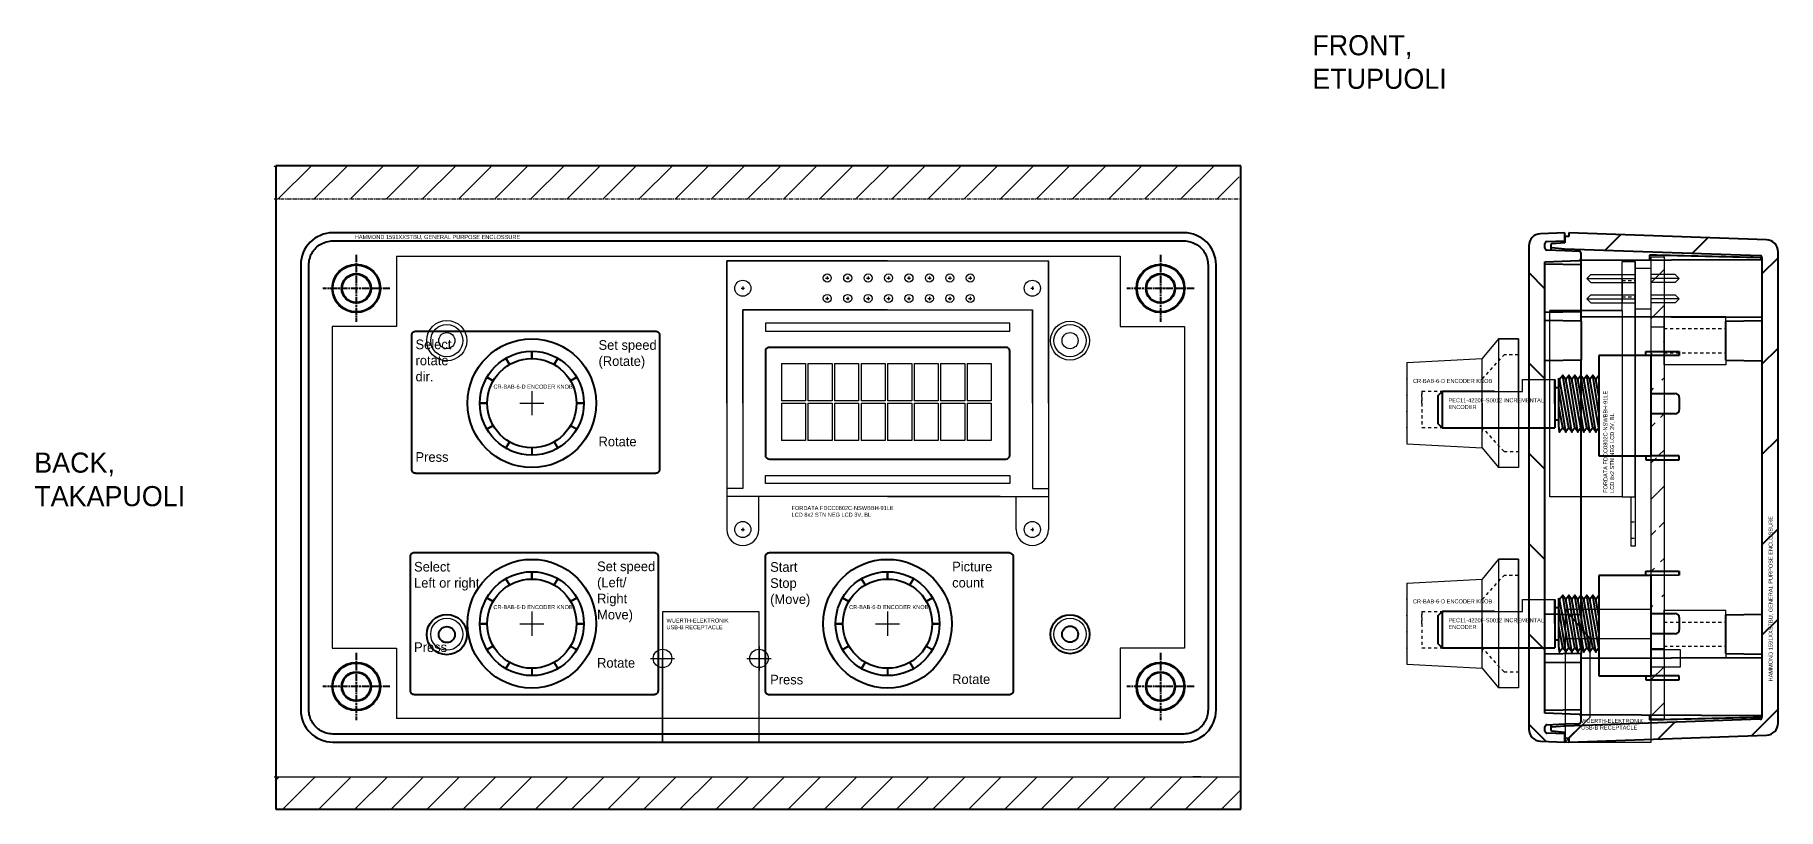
# Model space of a CAD drawing. Header units: millimetres. Extents: x -784753 to 2633, y -710 to 77802.
# Drawn here: x 892.7 to 1109.4, y -383.2 to -286.9 of the extents above; entities that cross this region are included whole.
import ezdxf

# ---------------------------------------------------------------- set-up
doc = ezdxf.new("R2010")
doc.units = ezdxf.units.MM
doc.linetypes.add('CHAIN', pattern=[0.7087, 0.4724, -0.0591, 0.1181, -0.0591])
doc.linetypes.add('phl_center', pattern=[0.75, 0.4, -0.35])
for name, color, linetype in [('ATTRIBUUTIT', 61, 'Continuous'), ('Comments', 50, 'Continuous'), ('ENCODERIT', 40, 'Continuous'), ('OHJETARRAT', 6, 'Continuous'), ('PCB-PARTS', 1, 'Continuous'), ('RUNKO', 140, 'Continuous')]:
    doc.layers.add(name, color=color, linetype=linetype)
for name, color, linetype, true_color in [('ENCORE-NUPIT', 7, 'Continuous', 0xff29e8), ('LCD-NÄYTTÖ', 7, 'Continuous', 0x9893ff), ('OHJAINKOTELO', 7, 'Continuous', 0xdabefd), ('PCB', 7, 'Continuous', 0x00e600)]:
    doc.layers.add(name, color=color, linetype=linetype, true_color=true_color)
doc.styles.add('Note Text (ANSI)', font='ARIAL.TTF')

msp = doc.modelspace()

# ---------------------------------------------------------------- texts
at = {"layer": 'Comments', "lineweight": 0, "char_height": 2.5, "attachment_point": 1}
for s, insert, width in [('FRONT, ETUPUOLI', (1051.523, -286.922), 22.02019), ('BACK, TAKAPUOLI', (892.599, -338.822), 23.3373)]:
    msp.add_mtext(s, dxfattribs=dict(at, insert=insert, width=width))

# ---------------------------------------------------------------- blocks, each defined once
blk = doc.blocks.new('DIGITAL-ENCODER-KNOB-TOPS')
for p, q in [((-2.78, 4.81), (-3.23, 5.59)), ((-3.23, 5.59), (-2.78, 4.81)), ((0, 5.55), (0, 6.46)), ((0, 6.46), (0, 5.55)), ((2.77, 4.81), (3.23, 5.59)), ((3.23, 5.59), (2.77, 4.81)), ((-4.81, 2.77), (-5.59, 3.23)), ((-5.59, 3.23), (-4.81, 2.77)), ((4.81, 2.77), (5.59, 3.23)), ((5.59, 3.23), (4.81, 2.77)), ((-5.55, 0), (-6.46, 0)), ((-6.46, 0), (-5.55, 0)), ((5.55, 0), (6.46, 0)), ((6.46, 0), (5.55, 0)), ((-5.59, -3.23), (-4.81, -2.78)), ((-4.81, -2.78), (-5.59, -3.23)), ((4.81, -2.78), (5.59, -3.23)), ((-2.78, -4.81), (-3.23, -5.59)), ((-3.23, -5.59), (-2.78, -4.81)), ((0, -5.55), (0, -6.46)), ((2.77, -4.81), (3.23, -5.59))]:
    blk.add_line(p, q)
for radius in [8, 6.46, 5.55]:
    blk.add_circle((0, 0), radius)
at = {"layer": 'ATTRIBUUTIT', "color": 0, "lineweight": 0}
for p, q in [((-1.5, 0), (1.5, 0)), ((0, 1.5), (0, -1.5))]:
    blk.add_line(p, q, dxfattribs=at)
at = {"layer": 'ATTRIBUUTIT', "lineweight": 0, "insert": (-4.78, 2.31), "char_height": 2.5, "width": 13.9875, "attachment_point": 1, "style": 'Note Text (ANSI)'}
blk.add_mtext('{\\fArial|b0|i0|c0|p0;\\H0.2x;CR-BAB-6-D ENCODER KNOB}', dxfattribs=at)
blk = doc.blocks.new('LCD-DISPLAY-TSIDE')
at = {"lineweight": 0}
for p, q in [((-5.3, -6.45), (-5.3, 11.25)), ((-5.3, 11.25), (-5.3, -22.15)), ((14.7, 11.25), (-5.3, 11.25)), ((-5.3, 11.25), (34.7, 11.25)), ((-5.3, 11.25), (7.2, 11.25)), ((34.7, -6.45), (34.7, 11.25)), ((34.7, 11.25), (34.7, -22.15)), ((-3.3, -6.45), (-3.3, 5.15)), ((-3.3, 5.15), (-3.3, -17.05)), ((14.7, 5.15), (-3.3, 5.15)), ((-3.3, 5.15), (32.7, 5.15)), ((32.7, -6.45), (32.7, 5.15)), ((32.7, 5.15), (32.7, -17.05)), ((29.9, 3.49), (-0.5, 3.49)), ((-0.5, 3.49), (-0.5, 2.49)), ((-0.5, 2.49), (29.9, 2.49)), ((29.9, 2.49), (29.9, 3.49)), ((1.5, -1.5), (4.5, -1.5)), ((1.5, -1.5), (1.5, -6.15)), ((4.5, -1.5), (4.5, -6.15)), ((4.8, -1.5), (7.8, -1.5)), ((4.8, -1.5), (4.8, -6.15)), ((7.8, -1.5), (7.8, -6.15)), ((8.1, -1.5), (11.1, -1.5)), ((8.1, -1.5), (8.1, -6.15)), ((11.1, -1.5), (11.1, -6.15)), ((11.4, -1.5), (14.4, -1.5)), ((11.4, -1.5), (11.4, -6.15)), ((14.4, -1.5), (14.4, -6.15)), ((14.7, -1.5), (17.7, -1.5)), ((14.7, -1.5), (14.7, -6.15)), ((17.7, -1.5), (17.7, -6.15)), ((18, -1.5), (21, -1.5)), ((18, -1.5), (18, -6.15)), ((21, -1.5), (21, -6.15)), ((21.3, -1.5), (24.3, -1.5)), ((21.3, -1.5), (21.3, -6.15)), ((24.3, -1.5), (24.3, -6.15)), ((24.6, -1.5), (27.6, -1.5)), ((24.6, -1.5), (24.6, -6.15)), ((27.6, -1.5), (27.6, -6.15)), ((-3.3, -6.45), (-3.3, -17.05)), ((4.5, -6.15), (1.5, -6.15)), ((1.5, -6.45), (4.5, -6.45)), ((1.5, -6.45), (1.5, -11.1)), ((4.5, -6.45), (4.5, -11.1)), ((7.8, -6.15), (4.8, -6.15)), ((4.8, -6.45), (7.8, -6.45)), ((4.8, -6.45), (4.8, -11.1)), ((7.8, -6.45), (7.8, -11.1)), ((11.1, -6.15), (8.1, -6.15)), ((8.1, -6.45), (11.1, -6.45)), ((8.1, -6.45), (8.1, -11.1)), ((11.1, -6.45), (11.1, -11.1)), ((14.4, -6.15), (11.4, -6.15)), ((11.4, -6.45), (14.4, -6.45)), ((11.4, -6.45), (11.4, -11.1)), ((14.4, -6.45), (14.4, -11.1)), ((17.7, -6.15), (14.7, -6.15)), ((14.7, -6.45), (17.7, -6.45)), ((14.7, -6.45), (14.7, -11.1)), ((17.7, -6.45), (17.7, -11.1)), ((21, -6.15), (18, -6.15)), ((18, -6.45), (21, -6.45)), ((18, -6.45), (18, -11.1)), ((21, -6.45), (21, -11.1)), ((24.3, -6.15), (21.3, -6.15)), ((21.3, -6.45), (24.3, -6.45)), ((21.3, -6.45), (21.3, -11.1)), ((24.3, -6.45), (24.3, -11.1)), ((27.6, -6.15), (24.6, -6.15)), ((24.6, -6.45), (27.6, -6.45)), ((24.6, -6.45), (24.6, -11.1)), ((27.6, -6.45), (27.6, -11.1)), ((32.7, -6.45), (32.7, -17.05)), ((4.5, -11.1), (1.5, -11.1)), ((7.8, -11.1), (4.8, -11.1)), ((11.1, -11.1), (8.1, -11.1)), ((14.4, -11.1), (11.4, -11.1)), ((17.7, -11.1), (14.7, -11.1)), ((21, -11.1), (18, -11.1)), ((24.3, -11.1), (21.3, -11.1)), ((27.6, -11.1), (24.6, -11.1)), ((1.5, -13.4), (27.9, -13.4)), ((-3.3, -17.05), (-5.3, -17.05)), ((-0.5, -15.43), (29.9, -15.43)), ((-0.5, -16.43), (-0.5, -15.43)), ((29.9, -16.43), (-0.5, -16.43)), ((29.9, -15.43), (29.9, -16.43)), ((32.7, -17.05), (34.7, -17.05)), ((-3.3, -18.05), (-5.3, -18.05)), ((0.7, -18.05), (-3.3, -18.05)), ((-1.3, -22.15), (-1.3, -18.05)), ((28.7, -18.05), (0.7, -18.05)), ((14.7, -18.05), (28.7, -18.05)), ((28.7, -18.05), (32.7, -18.05)), ((30.7, -22.15), (30.7, -18.05)), ((32.7, -18.05), (34.7, -18.05))]:
    blk.add_line(p, q, dxfattribs=at)
at = {"color": 0, "lineweight": 0}
for p, q in [((7, 9.12), (7.4, 9.12)), ((7.2, 9.32), (7.2, 8.92)), ((9.54, 9.12), (9.94, 9.12)), ((9.74, 9.32), (9.74, 8.92)), ((12.08, 9.12), (12.48, 9.12)), ((12.28, 9.32), (12.28, 8.92)), ((14.62, 9.12), (15.02, 9.12)), ((14.82, 9.32), (14.82, 8.92)), ((17.16, 9.12), (17.56, 9.12)), ((17.36, 9.32), (17.36, 8.92)), ((19.7, 9.12), (20.1, 9.12)), ((19.9, 9.32), (19.9, 8.92)), ((22.24, 9.12), (22.64, 9.12)), ((22.44, 9.32), (22.44, 8.92)), ((24.78, 9.12), (25.18, 9.12)), ((24.98, 9.32), (24.98, 8.92)), ((-3.5, 7.85), (-3.1, 7.85)), ((-3.3, 8.05), (-3.3, 7.65)), ((7, 6.58), (7.4, 6.58)), ((7.2, 6.78), (7.2, 6.38)), ((9.54, 6.58), (9.94, 6.58)), ((9.74, 6.78), (9.74, 6.38)), ((12.08, 6.58), (12.48, 6.58)), ((12.28, 6.78), (12.28, 6.38)), ((14.62, 6.58), (15.02, 6.58)), ((14.82, 6.78), (14.82, 6.38)), ((17.16, 6.58), (17.56, 6.58)), ((17.36, 6.78), (17.36, 6.38)), ((19.7, 6.58), (20.1, 6.58)), ((19.9, 6.78), (19.9, 6.38)), ((22.24, 6.58), (22.64, 6.58)), ((22.44, 6.78), (22.44, 6.38)), ((24.78, 6.58), (25.18, 6.58)), ((24.98, 6.78), (24.98, 6.38)), ((32.5, 7.85), (32.9, 7.85)), ((32.7, 8.05), (32.7, 7.65)), ((-3.5, -22.15), (-3.1, -22.15)), ((-3.3, -21.95), (-3.3, -22.35)), ((32.5, -22.15), (32.9, -22.15)), ((32.7, -21.95), (32.7, -22.35))]:
    blk.add_line(p, q, dxfattribs=at)
for p, q in [((-0.5, 0), (-0.5, -12.9)), ((29.4, 0.5), (0, 0.5)), ((29.9, -12.9), (29.9, 0)), ((0, -13.4), (29.4, -13.4))]:
    blk.add_line(p, q)
at = {"lineweight": 0}
for centre, radius in [((-3.3, 7.85), 1), ((7.2, 9.12), 0.5), ((9.74, 9.12), 0.5), ((12.28, 9.12), 0.5), ((14.82, 9.12), 0.5), ((17.36, 9.12), 0.5), ((19.9, 9.12), 0.5), ((22.44, 9.12), 0.5), ((24.98, 9.12), 0.5), ((32.7, 7.85), 1), ((7.2, 6.58), 0.5), ((9.74, 6.58), 0.5), ((12.28, 6.58), 0.5), ((14.82, 6.58), 0.5), ((17.36, 6.58), 0.5), ((19.9, 6.58), 0.5), ((22.44, 6.58), 0.5), ((24.98, 6.58), 0.5), ((-3.3, -22.15), 1), ((32.7, -22.15), 1)]:
    blk.add_circle(centre, radius, dxfattribs=at)
for centre, start, end in [((0, 0), 90, 180), ((29.4, 0), 0, 90), ((0, -12.9), 180, 270), ((29.4, -12.9), 270, 0)]:
    blk.add_arc(centre, 0.5, start, end)
for centre in [(-3.3, -22.15), (32.7, -22.15)]:
    blk.add_arc(centre, 2, 180, 0, dxfattribs=at)
at = {"layer": 'ATTRIBUUTIT', "lineweight": 0, "insert": (2.76, -19.23), "char_height": 0.5, "width": 25.5247, "attachment_point": 1, "style": 'Note Text (ANSI)'}
blk.add_mtext('{\\fArial|b0|i0|c0|p0;FORDATA FDCC0802C-NSWBBH-91LE\\PLCD 8x2 STN NEG LCD 3V, BL}', dxfattribs=at)
blk = doc.blocks.new('TARRA-ROTATE')
blk.add_lwpolyline([(-22.72, 1.13), (7.08, 1.13, -0.414214), (7.58, 0.63), (7.58, -16.06, -0.414214), (7.08, -16.56), (-22.72, -16.56, -0.414214), (-23.22, -16.06), (-23.22, 0.63, -0.414214)], format="xyb", close=True)
at = {"char_height": 1.2, "width": 7.7291, "attachment_point": 1}
for s, insert in [('Select \\Protate\\Pdir.\\P\\P\\P\\P\\PPress', (-22.76, 0.08)), ('Set speed\\P(Rotate)\\P\\P\\P\\P\\PRotate', (0, 0))]:
    blk.add_mtext(s, dxfattribs=dict(at, insert=insert))
blk = doc.blocks.new('TARRA-OV-LIIKE')
blk.add_lwpolyline([(-28.04, 0), (1.76, 0, -0.414214), (2.26, -0.5), (2.26, -17.19, -0.414214), (1.76, -17.69), (-28.04, -17.69, -0.414214), (-28.54, -17.19), (-28.54, -0.5, -0.414214)], format="xyb", close=True)
at = {"char_height": 1.2, "width": 7.7291, "attachment_point": 1}
for s, insert in [('Select\\PLeft or right\\P\\P\\P\\PPress', (-28.08, -1.18)), ('Set speed\\P(Left/\\PRight\\PMove)\\P\\P\\PRotate', (-5.32, -1.13))]:
    blk.add_mtext(s, dxfattribs=dict(at, insert=insert))
blk = doc.blocks.new('TARRA-PICTURECOUNT')
blk.add_lwpolyline([(-0.09, 7.3), (29.71, 7.3, -0.414214), (30.21, 6.8), (30.21, -9.89, -0.414214), (29.71, -10.39), (-0.09, -10.39, -0.414214), (-0.59, -9.89), (-0.59, 6.8, -0.414214)], format="xyb", close=True)
at = {"char_height": 1.2, "width": 7.7291, "attachment_point": 1}
for s, insert in [('Start\\PStop\\P(Move)\\P\\P\\P\\P\\PPress', (0, 6.12)), ('Picture count\\P\\P\\P\\P\\P\\PRotate', (22.63, 6.17))]:
    blk.add_mtext(s, dxfattribs=dict(at, insert=insert))
blk = doc.blocks.new('PCB-TSIDE')
at = {"layer": 'PCB', "lineweight": 0}
for p, q in [((-6.25, 10.5), (83.75, 10.5)), ((-6.25, 10.5), (-6.25, 1.75)), ((83.75, 10.5), (83.75, 1.75)), ((-14.25, 1.75), (-14.25, -38.25)), ((-6.25, 1.75), (-14.25, 1.75)), ((83.75, 1.75), (91.75, 1.75)), ((91.75, 1.75), (91.75, -38.25)), ((-14.25, -38.25), (-6.25, -38.25)), ((-6.25, -38.25), (-6.25, -47)), ((91.75, -38.25), (83.75, -38.25)), ((83.75, -38.25), (83.75, -47)), ((83.75, -47), (-6.25, -47))]:
    blk.add_line(p, q, dxfattribs=at)
for centre in [(0, 0), (77.5, 0), (0, -36.5), (77.5, -36.5)]:
    blk.add_circle(centre, 2, dxfattribs=at)
blk = doc.blocks.new('HAMMOND-1591XXBTBU-TSIDE')
for p, q in [((102.91, 56.41), (-2.91, 56.41)), ((-2.91, 55.41), (102.91, 55.41)), ((-6.91, 52.41), (-6.91, -2.91)), ((-5.91, -2.91), (-5.91, 52.41)), ((105.91, 52.41), (105.91, -2.91)), ((106.91, -2.91), (106.91, 52.41)), ((102.91, -5.91), (-2.91, -5.91)), ((-2.91, -6.91), (102.91, -6.91))]:
    blk.add_line(p, q)
at = {"linetype": 'CHAIN', "ltscale": 1.853778}
for p, q in [((0, 53.67), (0, 45.33)), ((100, 53.67), (100, 45.33)), ((4.17, 49.5), (-4.17, 49.5)), ((104.17, 49.5), (95.83, 49.5)), ((0, 4.17), (0, -4.17)), ((100, 4.17), (100, -4.17)), ((4.17, 0), (-4.17, 0)), ((104.17, 0), (95.83, 0))]:
    blk.add_line(p, q, dxfattribs=at)
at = {"flags": 128}
for points in [[(-5.91, 52.41), (-5.9, 52.61), (-5.88, 52.8), (-5.85, 53), (-5.8, 53.19), (-5.75, 53.37), (-5.68, 53.56), (-5.6, 53.74), (-5.5, 53.91), (-5.4, 54.08), (-5.29, 54.24), (-5.16, 54.39), (-5.03, 54.53), (-4.89, 54.66), (-4.74, 54.79), (-4.58, 54.9), (-4.41, 55), (-4.24, 55.1), (-4.06, 55.18), (-3.87, 55.25), (-3.69, 55.3), (-3.5, 55.35), (-3.3, 55.38), (-3.11, 55.4), (-2.91, 55.41)], [(102.91, 55.41), (103.11, 55.4), (103.3, 55.38), (103.5, 55.35), (103.69, 55.3), (103.87, 55.25), (104.06, 55.18), (104.24, 55.1), (104.41, 55), (104.58, 54.9), (104.74, 54.79), (104.89, 54.66), (105.03, 54.53), (105.16, 54.39), (105.29, 54.24), (105.4, 54.08), (105.5, 53.91), (105.6, 53.74), (105.68, 53.56), (105.75, 53.37), (105.8, 53.19), (105.85, 53), (105.88, 52.8), (105.9, 52.61), (105.91, 52.41)], [(-2.91, -5.91), (-3.11, -5.9), (-3.3, -5.88), (-3.5, -5.85), (-3.69, -5.8), (-3.87, -5.75), (-4.06, -5.68), (-4.24, -5.6), (-4.41, -5.5), (-4.58, -5.4), (-4.74, -5.29), (-4.89, -5.16), (-5.03, -5.03), (-5.16, -4.89), (-5.29, -4.74), (-5.4, -4.58), (-5.5, -4.41), (-5.6, -4.24), (-5.68, -4.06), (-5.75, -3.87), (-5.8, -3.69), (-5.85, -3.5), (-5.88, -3.3), (-5.9, -3.11), (-5.91, -2.91)], [(105.91, -2.91), (105.9, -3.11), (105.88, -3.3), (105.85, -3.5), (105.8, -3.69), (105.75, -3.87), (105.68, -4.06), (105.6, -4.24), (105.5, -4.41), (105.4, -4.58), (105.29, -4.74), (105.16, -4.89), (105.03, -5.03), (104.89, -5.16), (104.74, -5.29), (104.58, -5.4), (104.41, -5.5), (104.24, -5.6), (104.06, -5.68), (103.87, -5.75), (103.69, -5.8), (103.5, -5.85), (103.3, -5.88), (103.11, -5.9), (102.91, -5.91)]]:
    blk.add_lwpolyline(points, dxfattribs=at)
for centre, radius in [((0, 49.5), 3), ((0, 49.5), 2.92), ((100, 49.5), 3), ((100, 49.5), 2.92), ((0, 49.5), 1.83), ((0, 49.5), 1.75), ((100, 49.5), 1.83), ((100, 49.5), 1.75), ((11.25, 6.45), 2.5), ((88.75, 6.5), 2.42), ((11.25, 6.45), 1), ((88.75, 6.5), 1), ((0, 0), 3), ((0, 0), 2.92), ((100, 0), 3), ((100, 0), 2.92), ((0, 0), 1.83), ((0, 0), 1.75), ((100, 0), 1.83), ((100, 0), 1.75)]:
    blk.add_circle(centre, radius)
at = {"lineweight": 0}
for centre, radius in [((11.25, 43), 2.5), ((11.25, 43), 1), ((88.75, 43), 2.42), ((88.75, 43), 1)]:
    blk.add_circle(centre, radius, dxfattribs=at)
for centre, major_axis in [((-2.91, 52.41), (-2.83, 2.83)), ((102.91, 52.41), (2.83, 2.83)), ((-2.91, -2.91), (-2.83, -2.83)), ((102.91, -2.91), (2.83, -2.83))]:
    blk.add_ellipse(centre, major_axis=major_axis, ratio=0.998783, start_param=5.498396, end_param=7.067974)
at = {"layer": 'ATTRIBUUTIT', "lineweight": 0, "insert": (-0.19, 56.14), "char_height": 0.5, "width": 23.0646, "attachment_point": 1, "style": 'Note Text (ANSI)'}
blk.add_mtext('{\\fArial|b0|i0|c0|p0;HAMMOND 1591XXSTBU, GENERAL PURPOSE ENCLOSSURE}', dxfattribs=at)
blk = doc.blocks.new('ASSEMBLY-CTRL-BOX-TSIDE')
at = {"layer": 'ENCORE-NUPIT'}
for p in [(21.83, 35.22), (21.83, 7.81), (66.06, 7.81)]:
    blk.add_blockref('DIGITAL-ENCODER-KNOB-TOPS', p, dxfattribs=at)
at = {"layer": 'LCD-NÄYTTÖ'}
blk.add_blockref('LCD-DISPLAY-TSIDE', (51.36, 41.67), dxfattribs=at)
at = {"layer": 'OHJAINKOTELO', "lineweight": 0}
blk.add_blockref('HAMMOND-1591XXBTBU-TSIDE', (0, 0), dxfattribs=at)
at = {"layer": 'OHJETARRAT', "lineweight": 0}
for name, p in [('TARRA-ROTATE', (30.12, 43.06)), ('TARRA-OV-LIIKE', (35.26, 16.67)), ('TARRA-PICTURECOUNT', (51.46, 9.34))]:
    blk.add_blockref(name, p, dxfattribs=at)
at = {"layer": 'PCB', "lineweight": 0}
blk.add_blockref('PCB-TSIDE', (11.25, 43), dxfattribs=at)
blk = doc.blocks.new('ALUMIINIPUTKI-80X80-LEFTS')
at = {"lineweight": 0}
h = blk.add_hatch(dxfattribs=at)
h.set_pattern_fill('ANSI31', color=256, style=0)
h.set_pattern_definition([(45, (79.986, -162.3954), (-2.245064, 2.245064), [])])
h.paths.add_polyline_path([(1309.12, 94.09), (1309.12, 89.97), (1429.12, 89.97), (1429.12, 94.09)])
h = blk.add_hatch(dxfattribs=at)
h.set_pattern_fill('ANSI31', color=256, style=0)
h.set_pattern_definition([(45, (80.096, -162.3954), (-2.245064, 2.245064), [])])
h.paths.add_polyline_path([(1429.23, 18.12), (1309.23, 18.12), (1309.23, 14.09), (1429.23, 14.09)])
for p, q in [((1429.34, 94.09), (1309.34, 94.09)), ((1309.34, 94.09), (1309.34, 14.09)), ((1429.34, 14.09), (1429.34, 94.09)), ((1309.34, 14.09), (1429.34, 14.09))]:
    blk.add_line(p, q)
at = {"linetype": 'CHAIN', "lineweight": 0}
blk.add_line((1309.12, 89.97), (1429.12, 89.97), dxfattribs=at)
at = {"lineweight": 0}
for p, q in [((1309.12, 18.12), (1429.12, 18.12)), ((1424.34, 18.12), (1423.34, 18.12)), ((1424.34, 18.12), (1425.34, 18.12))]:
    blk.add_line(p, q, dxfattribs=at)
blk = doc.blocks.new('USB-B-TSIDE')
at = {"lineweight": 0}
for p, q in [((0.8, 4.97), (0.8, -11.23)), ((12.8, 4.97), (0.8, 4.97)), ((12.8, -11.23), (12.8, 4.97)), ((0.8, -11.23), (0.8, -0.83)), ((0.8, -11.23), (12.8, -11.23))]:
    blk.add_line(p, q, dxfattribs=at)
at = {"color": 0, "lineweight": 0}
for p, q in [((0.8, 0.67), (0.8, -2.33)), ((0.8, 0.17), (0.8, -1.83)), ((12.8, 0.67), (12.8, -2.33)), ((-0.7, -0.83), (2.3, -0.83)), ((-0.2, -0.83), (1.8, -0.83)), ((0.6, -0.83), (1, -0.83)), ((0.8, -0.63), (0.8, -1.03)), ((11.3, -0.83), (14.3, -0.83))]:
    blk.add_line(p, q, dxfattribs=at)
at = {"lineweight": 0}
for centre in [(0.8, -0.83), (12.8, -0.83)]:
    blk.add_circle(centre, 1.15, dxfattribs=at)
at = {"layer": 'ATTRIBUUTIT', "lineweight": 0, "insert": (1.29, 4.13), "char_height": 2.5, "width": 17.5057, "attachment_point": 1, "style": 'Note Text (ANSI)'}
blk.add_mtext('{\\fArial|b0|i0|c0|p0;\\H0.2x;WUERTH-ELEKTRONIK\\PUSB-B RECEPTACLE}', dxfattribs=at)
blk = doc.blocks.new('LCD-DISPLAY-LSIDE')
at = {"lineweight": 0}
for p, q in [((22.7, 10.6), (-0.5, 10.6)), ((-0.5, 1.6), (-0.5, 10.6)), ((-0.5, 10.6), (-0.5, 1.6)), ((22.7, 1.6), (22.7, 10.6)), ((-0.5, 1.6), (-6.6, 1.6)), ((-0.5, 1.6), (-6.6, 1.6)), ((-6.6, 1.6), (-6.6, 0)), ((22.7, 0), (-6.6, 0)), ((-6.6, 0), (28.8, 0)), ((-4.47, 1.6), (-4.97, 1.6)), ((-3.2, 1.6), (-4.47, 1.6)), ((-4.47, 1.6), (-3.97, 1.6)), ((-4.47, 1.6), (-1.93, 1.6)), ((-3.2, 1.6), (-4.2, 1.6)), ((-3.2, 1.6), (-2.2, 1.6)), ((-2.2, 1.6), (-2.7, 1.6)), ((-1.93, 1.6), (-2.43, 1.6)), ((-1.93, 1.6), (-1.43, 1.6)), ((-0.5, 1.6), (22.7, 1.6)), ((22.7, 1.6), (22.7, 0)), ((28.8, 0.5), (22.7, 0.5)), ((27.8, 0.5), (25.8, 0.5)), ((28.8, 0.5), (27.8, 0.5)), ((28.8, 0), (28.8, 0.5))]:
    blk.add_line(p, q, dxfattribs=at)
at = {"linetype": 'phl_center', "lineweight": 0}
for p, q in [((-4.97, 1.6), (-4.97, 0)), ((-4.2, 1.6), (-4.2, 0)), ((-3.97, 1.6), (-3.97, 0)), ((-2.43, 1.6), (-2.43, 0)), ((-2.2, 1.6), (-2.2, 0)), ((-1.43, 1.6), (-1.43, 0)), ((25.8, 0.5), (25.8, 0)), ((27.8, 0.5), (27.8, 0))]:
    blk.add_line(p, q, dxfattribs=at)
at = {"layer": 'ATTRIBUUTIT', "lineweight": 0, "extrusion": (0, 0, -1), "insert": (22.19, 3.94), "char_height": 2.5, "width": 14.2, "attachment_point": 1, "text_direction": (-1, 0, 0), "style": 'Note Text (ANSI)'}
blk.add_mtext('{\\fArial|b0|i0|c0|p0;\\H0.2x;FORDATA FDCC0802C-NSWBBH-91LE\\PLCD 8x2 STN NEG LCD 3V, BL}', dxfattribs=at)
blk = doc.blocks.new('HAMMOND-1591XXBTBU-FRONT')
h = blk.add_hatch()
h.set_pattern_fill('ANSI31', color=256, scale=63.5, style=0)
h.set_pattern_definition([(45, (881.298, -183.769), (-5.61266, 5.61266), [])])
edge = h.paths.add_edge_path()
edge.add_ellipse((1132.37, 84.36), major_axis=(0, 1.5), ratio=1, start_angle=0, end_angle=88)
edge.add_line((1130.87, 84.41), (1130.76, 81.36))
edge.add_line((1130.76, 81.36), (1131.24, 81.36))
edge.add_line((1131.24, 81.36), (1131.76, 81.36))
edge.add_line((1131.76, 81.36), (1131.86, 83.62))
edge.add_ellipse((1132.11, 83.61), major_axis=(0.011, 0.25), ratio=1, start_angle=2.5, end_angle=90, ccw=False)
edge.add_line((1132.11, 83.86), (1132.66, 83.86))
edge.add_ellipse((1132.66, 83.61), major_axis=(0, 0.25), ratio=1, start_angle=272.5, end_angle=360, ccw=False)
edge.add_line((1132.91, 83.62), (1133.01, 81.36))
edge.add_line((1133.01, 81.36), (1133.07, 79.6))
edge.add_ellipse((1133.32, 79.61), major_axis=(0.009, -0.25), ratio=1, start_angle=270, end_angle=358)
edge.add_line((1133.32, 79.36), (1133.95, 79.36))
edge.add_ellipse((1133.95, 79.61), major_axis=(0, -0.25), ratio=1, start_angle=0, end_angle=88)
edge.add_line((1134.2, 79.6), (1134.35, 83.86))
edge.add_line((1134.35, 83.86), (1190.49, 83.86))
edge.add_line((1190.49, 83.86), (1190.64, 79.6))
edge.add_ellipse((1190.89, 79.61), major_axis=(-0.25, -0.009), ratio=1, start_angle=360, end_angle=448)
edge.add_line((1190.89, 79.36), (1191.52, 79.36))
edge.add_ellipse((1191.52, 79.61), major_axis=(0.25, 0), ratio=1, start_angle=270, end_angle=358)
edge.add_line((1191.77, 79.6), (1191.83, 81.36))
edge.add_line((1191.83, 81.36), (1191.93, 83.62))
edge.add_ellipse((1192.18, 83.61), major_axis=(0.011, 0.25), ratio=1, start_angle=2.5, end_angle=90, ccw=False)
edge.add_line((1192.18, 83.86), (1192.73, 83.86))
edge.add_ellipse((1192.73, 83.61), major_axis=(0, 0.25), ratio=1, start_angle=272.5, end_angle=360, ccw=False)
edge.add_line((1192.98, 83.62), (1193.08, 81.36))
edge.add_line((1193.08, 81.36), (1193.6, 81.36))
edge.add_line((1193.6, 81.36), (1194.08, 81.36))
edge.add_line((1194.08, 81.36), (1193.97, 84.41))
edge.add_ellipse((1192.47, 84.36), major_axis=(-0.05, 1.5), ratio=1, start_angle=270, end_angle=358)
edge.add_line((1192.47, 85.86), (1132.37, 85.86))
h = blk.add_hatch()
h.set_pattern_fill('ANSI31', color=256, scale=63.5, angle=-90, style=0)
h.set_pattern_definition([(-45, (881.298, -183.769), (5.61266, 5.61266), [])])
edge = h.paths.add_edge_path()
edge.add_line((1194.08, 80.86), (1193.6, 80.86))
edge.add_line((1193.6, 80.86), (1193.6, 81.36))
edge.add_line((1193.6, 81.36), (1193.08, 81.36))
edge.add_line((1193.08, 81.36), (1192.84, 81.36))
edge.add_line((1192.84, 81.36), (1192.7, 82.99))
edge.add_ellipse((1192.58, 82.98), major_axis=(0.125, 0.011), ratio=1, start_angle=360, end_angle=445)
edge.add_line((1192.58, 83.11), (1192.36, 83.11))
edge.add_ellipse((1192.36, 82.98), major_axis=(-0.125, 0), ratio=1, start_angle=270, end_angle=355)
edge.add_line((1192.24, 82.99), (1192.09, 81.36))
edge.add_line((1192.09, 81.36), (1191.25, 57.1))
edge.add_ellipse((1191, 57.11), major_axis=(-0.009, -0.25), ratio=1, start_angle=2, end_angle=90, ccw=False)
edge.add_line((1191, 56.86), (1133.84, 56.86))
edge.add_ellipse((1133.84, 57.11), major_axis=(0, -0.25), ratio=1, start_angle=272, end_angle=360, ccw=False)
edge.add_line((1133.59, 57.1), (1132.75, 81.36))
edge.add_line((1132.75, 81.36), (1132.6, 82.99))
edge.add_ellipse((1132.48, 82.98), major_axis=(-0.011, 0.125), ratio=1, start_angle=270, end_angle=355)
edge.add_line((1132.48, 83.11), (1132.26, 83.11))
edge.add_ellipse((1132.26, 82.98), major_axis=(0, 0.125), ratio=1, start_angle=0, end_angle=85)
edge.add_line((1132.14, 82.99), (1132, 81.36))
edge.add_line((1132, 81.36), (1131.76, 81.36))
edge.add_line((1131.76, 81.36), (1131.24, 81.36))
edge.add_line((1131.24, 81.36), (1131.24, 80.86))
edge.add_line((1131.24, 80.86), (1130.76, 80.86))
edge.add_line((1130.76, 80.86), (1131.62, 56.3))
edge.add_ellipse((1133.12, 56.36), major_axis=(1.5, 0.05), ratio=1, start_angle=180, end_angle=268)
edge.add_line((1133.12, 54.86), (1191.72, 54.86))
edge.add_ellipse((1191.72, 56.36), major_axis=(0, -1.5), ratio=1, start_angle=0, end_angle=88)
edge.add_line((1193.22, 56.3), (1194.08, 80.86))
for p, q in [((1192.47, 85.86), (1132.37, 85.86)), ((1130.87, 84.41), (1130.76, 81.36)), ((1131.76, 81.36), (1131.86, 83.62)), ((1132.14, 82.99), (1132, 81.36)), ((1132.11, 83.86), (1132.66, 83.86)), ((1132.48, 83.11), (1132.26, 83.11)), ((1132.94, 83.11), (1132.48, 83.11)), ((1132.75, 81.36), (1132.6, 82.99)), ((1132.91, 83.62), (1133.01, 81.36)), ((1134.2, 79.6), (1134.35, 83.86)), ((1134.35, 83.86), (1190.49, 83.86)), ((1134.75, 79.36), (1134.67, 83.86)), ((1140.59, 79.36), (1140.67, 83.86)), ((1141.75, 79.36), (1141.67, 83.86)), ((1146.59, 79.36), (1146.67, 83.86)), ((1178.25, 79.36), (1178.17, 83.86)), ((1183.09, 79.36), (1183.17, 83.86)), ((1184.25, 79.36), (1184.17, 83.86)), ((1190.09, 79.36), (1190.17, 83.86)), ((1190.49, 83.86), (1190.64, 79.6)), ((1191.83, 81.36), (1191.93, 83.62)), ((1192.36, 83.11), (1191.9, 83.11)), ((1192.24, 82.99), (1192.09, 81.36)), ((1192.18, 83.86), (1192.73, 83.86)), ((1192.58, 83.11), (1192.36, 83.11)), ((1192.84, 81.36), (1192.7, 82.99)), ((1192.98, 83.62), (1193.08, 81.36)), ((1194.08, 81.36), (1193.97, 84.41)), ((1130.76, 81.36), (1131.76, 81.36)), ((1131.24, 80.86), (1130.76, 80.86)), ((1130.76, 80.86), (1131.62, 56.3)), ((1132, 81.36), (1131.24, 81.36)), ((1131.24, 81.36), (1131.24, 80.86)), ((1133.59, 57.1), (1132.75, 81.36)), ((1132.75, 81.36), (1133.01, 81.36)), ((1133.01, 81.36), (1133.07, 79.6)), ((1192.09, 81.36), (1191.25, 57.1)), ((1191.77, 79.6), (1191.83, 81.36)), ((1191.83, 81.36), (1192.09, 81.36)), ((1193.6, 81.36), (1192.84, 81.36)), ((1193.08, 81.36), (1194.08, 81.36)), ((1193.22, 56.3), (1194.08, 80.86)), ((1193.6, 80.86), (1193.6, 81.36)), ((1194.08, 80.86), (1193.6, 80.86)), ((1133.32, 79.36), (1133.95, 79.36)), ((1133.95, 79.36), (1134.17, 79.36)), ((1134.17, 79.36), (1134.07, 56.86)), ((1134.17, 79.36), (1141.17, 79.36)), ((1141.17, 79.36), (1141.27, 56.86)), ((1141.17, 79.36), (1141.75, 79.36)), ((1146.59, 79.36), (1141.75, 79.36)), ((1146.59, 79.36), (1178.25, 79.36)), ((1183.09, 79.36), (1178.25, 79.36)), ((1183.09, 79.36), (1183.67, 79.36)), ((1183.67, 79.36), (1183.57, 56.86)), ((1183.67, 79.36), (1190.67, 79.36)), ((1190.67, 79.36), (1190.77, 56.86)), ((1190.67, 79.36), (1190.89, 79.36)), ((1190.89, 79.36), (1191.52, 79.36)), ((1134.13, 70.86), (1133.53, 70.86)), ((1191.31, 70.86), (1190.71, 70.86)), ((1141.75, 61.36), (1141.67, 56.86)), ((1141.75, 61.36), (1146.59, 61.36)), ((1146.59, 61.36), (1146.67, 56.86)), ((1178.25, 61.36), (1178.17, 56.86)), ((1178.25, 61.36), (1183.09, 61.36)), ((1183.09, 61.36), (1183.17, 56.86)), ((1191, 56.86), (1133.84, 56.86)), ((1133.12, 54.86), (1191.72, 54.86))]:
    blk.add_line(p, q)
at = {"flags": 128}
for points in [[(1134.05, 56.86), (1134.04, 56.86), (1134.03, 56.86), (1134.02, 56.86), (1134.01, 56.86), (1134, 56.87), (1133.99, 56.87), (1133.98, 56.88), (1133.97, 56.89), (1133.96, 56.9), (1133.95, 56.9), (1133.94, 56.91), (1133.93, 56.92), (1133.92, 56.94), (1133.91, 56.95), (1133.91, 56.96), (1133.9, 56.97), (1133.89, 56.99), (1133.89, 57), (1133.88, 57.02), (1133.88, 57.03), (1133.88, 57.05), (1133.87, 57.06), (1133.87, 57.08), (1133.87, 57.1)], [(1190.97, 57.1), (1190.97, 57.08), (1190.97, 57.06), (1190.96, 57.05), (1190.96, 57.03), (1190.96, 57.02), (1190.95, 57), (1190.95, 56.99), (1190.94, 56.97), (1190.93, 56.96), (1190.93, 56.95), (1190.92, 56.94), (1190.91, 56.92), (1190.9, 56.91), (1190.89, 56.9), (1190.88, 56.9), (1190.87, 56.89), (1190.86, 56.88), (1190.85, 56.87), (1190.84, 56.87), (1190.83, 56.86), (1190.82, 56.86), (1190.81, 56.86), (1190.8, 56.86), (1190.79, 56.86)]]:
    blk.add_lwpolyline(points, dxfattribs=at)
for centre, radius, start, end in [((1132.37, 84.36), 1.5, 90, 178), ((1192.47, 84.36), 1.5, 2, 90), ((1132.11, 83.61), 0.25, 90, 177.5), ((1132.26, 82.98), 0.125, 90, 175), ((1132.48, 82.98), 0.125, 5, 90), ((1132.66, 83.61), 0.25, 2.5, 90), ((1192.18, 83.61), 0.25, 90, 177.5), ((1192.36, 82.98), 0.125, 90, 175), ((1192.58, 82.98), 0.125, 5, 90), ((1192.73, 83.61), 0.25, 2.5, 90), ((1133.32, 79.61), 0.25, 182, 270), ((1133.95, 79.61), 0.25, 270, 358), ((1190.89, 79.61), 0.25, 182, 270), ((1191.52, 79.61), 0.25, 270, 358), ((1133.84, 57.11), 0.25, 182, 270), ((1191, 57.11), 0.25, 270, 358), ((1133.12, 56.36), 1.5, 182, 270), ((1191.72, 56.36), 1.5, 270, 358)]:
    blk.add_arc(centre, radius, start, end)
for centre, major_axis, start_param, end_param in [((1134.6, 85.5), (-2.59, 114.58), 1.698683, 1.821053), ((1190.24, 85.5), (2.59, 114.58), 4.462133, 4.584503)]:
    blk.add_ellipse(centre, major_axis=major_axis, ratio=0.012351, start_param=start_param, end_param=end_param)
at = {"layer": 'ATTRIBUUTIT', "lineweight": 0, "insert": (1138.29, 56.04), "char_height": 2.5, "width": 50.5331, "attachment_point": 1, "style": 'Note Text (ANSI)'}
blk.add_mtext('{\\fArial|b0|i0|c0|p0;\\H0.2x;HAMMOND 1591XXSTBU, GENERAL PURPOSE ENCLOSSURE}', dxfattribs=at)
blk = doc.blocks.new('PCB-FSIDE')
at = {"lineweight": 0}
h = blk.add_hatch(dxfattribs=at)
h.set_pattern_fill('ANSI31', color=256, style=0)
h.set_pattern_definition([(45, (-1093.545, 337.3898), (-2.245064, 2.245064), [])])
h.paths.add_polyline_path([(1.6, -34.58), (1.6, 22.92), (0, 22.92), (0, -34.58)])
edge = h.paths.add_edge_path()
edge.add_line((1.6, -25.83), (0, -25.83))
edge.add_line((1.6, 14.17), (0, 14.17))
for p, q in [((0, 22.92), (1.6, 22.92)), ((0, -34.58), (0, 22.92)), ((1.6, 22.92), (1.6, -34.58)), ((1.6, 14.17), (0, 14.17)), ((1.6, -25.83), (0, -25.83)), ((1.6, -34.58), (0, -34.58))]:
    blk.add_line(p, q, dxfattribs=at)
blk = doc.blocks.new('DIGITAL-ENCODER-SIDE')
for p, q in [((526.36, 18.59), (526.86, 19.09)), ((526.36, 18.59), (526.36, 12.09)), ((530.86, 18.59), (526.36, 18.59)), ((526.86, 19.09), (530.36, 19.09)), ((530.36, 19.09), (530.86, 18.59)), ((530.86, 12.09), (530.86, 18.59)), ((526.36, 13.59), (526.36, 4.59)), ((532.36, 4.59), (526.36, 4.59)), ((529.36, 4.59), (527.36, 4.59)), ((527.36, 4.59), (527.36, 4.09)), ((529.36, 4.59), (532.36, 4.59)), ((529.36, 4.59), (531.36, 4.59)), ((531.36, 4.59), (531.36, 4.09)), ((525.86, 3.22), (531.3, 4.09)), ((525.86, 3.97), (526.61, 4.09)), ((526.36, 3.59), (525.86, 3.97)), ((525.86, 3.22), (526.36, 3.59)), ((525.86, 2.47), (532.86, 3.59)), ((526.36, 2.84), (525.86, 3.22)), ((525.86, 2.47), (526.36, 2.84)), ((525.86, 1.72), (532.86, 2.84)), ((526.36, 2.09), (525.86, 2.47)), ((526.36, 3.59), (529.02, 4.09)), ((526.36, 2.84), (532.36, 3.97)), ((526.36, 2.09), (532.36, 3.22)), ((526.36, 1.34), (532.36, 2.47)), ((526.61, 4.09), (532.52, 4.09)), ((532.36, 3.97), (532.52, 4.09)), ((532.86, 3.59), (532.36, 3.97)), ((532.36, 3.22), (532.86, 3.59)), ((532.86, 2.84), (532.36, 3.22)), ((532.36, 2.47), (532.86, 2.84)), ((532.86, 2.09), (532.36, 2.47)), ((525.86, 1.72), (526.36, 2.09)), ((525.86, 0.97), (532.86, 2.09)), ((526.36, 1.34), (525.86, 1.72)), ((525.86, 0.97), (526.36, 1.34)), ((525.86, 0.22), (532.86, 1.34)), ((526.36, 0.59), (525.86, 0.97)), ((525.86, 0.22), (526.36, 0.59)), ((525.86, -0.53), (532.86, 0.59)), ((526.36, -0.16), (525.86, 0.22)), ((526.36, 0.59), (532.36, 1.72)), ((526.36, -0.16), (532.36, 0.97)), ((526.36, -0.91), (532.36, 0.22)), ((532.36, 1.72), (532.86, 2.09)), ((532.86, 1.34), (532.36, 1.72)), ((532.36, 0.97), (532.86, 1.34)), ((532.86, 0.59), (532.36, 0.97)), ((532.36, 0.22), (532.86, 0.59)), ((532.86, -0.16), (532.36, 0.22)), ((522.86, -0.91), (522.86, -7.41)), ((535.36, -0.91), (522.86, -0.91)), ((529.11, -0.91), (525.61, -0.91)), ((525.86, -0.53), (526.36, -0.16)), ((526.36, -0.91), (525.86, -0.53)), ((532.61, -0.91), (526.11, -0.91)), ((526.36, -0.91), (526.36, -0.91)), ((528.17, -0.91), (532.86, -0.16)), ((530.34, -0.91), (532.36, -0.53)), ((532.36, -0.53), (532.86, -0.16)), ((532.86, -0.91), (532.36, -0.53)), ((535.36, -7.41), (535.36, -0.91)), ((522.86, -6.73), (522.36, -6.73)), ((522.36, -6.73), (522.36, -7.41)), ((522.36, -7.41), (522.36, -10.91)), ((522.86, -7.41), (535.36, -7.41)), ((522.86, -10.91), (522.86, -7.41)), ((528.11, -10.41), (528.11, -7.41)), ((528.11, -7.41), (530.61, -7.41)), ((530.61, -7.41), (530.61, -10.41)), ((535.36, -7.41), (535.36, -6.73)), ((535.36, -6.73), (535.36, -6.73)), ((535.36, -6.73), (535.87, -6.73)), ((535.37, -10.91), (535.36, -7.41)), ((535.87, -6.73), (535.87, -7.41)), ((535.87, -7.41), (535.87, -10.91)), ((522.36, -10.91), (522.86, -10.91)), ((529.36, -10.91), (528.61, -10.91)), ((530.11, -10.91), (529.36, -10.91)), ((535.87, -10.91), (535.37, -10.91)), ((535.37, -10.91), (535.87, -10.91)), ((535.87, -10.91), (535.37, -10.91))]:
    blk.add_line(p, q)
at = {"lineweight": 0}
for p, q in [((530.86, 18.59), (530.86, 8.59)), ((530.86, 8.59), (532.36, 8.59)), ((532.36, 8.59), (532.36, 4.59))]:
    blk.add_line(p, q, dxfattribs=at)
for centre, start, end in [((528.61, -10.41), 180, 270), ((530.11, -10.41), 270, 0)]:
    blk.add_arc(centre, 0.5, start, end)
for p in [(525.86, 3.97), (525.86, 3.22), (525.86, 2.47), (526.36, 3.59), (526.36, 2.84), (532.36, 3.97), (532.36, 3.22), (532.36, 2.47), (532.86, 3.59), (532.86, 2.84), (525.86, 1.72), (525.86, 0.97), (525.86, 0.22), (526.36, 2.09), (526.36, 1.34), (526.36, 0.59), (532.36, 1.72), (532.36, 0.97), (532.36, 0.22), (532.86, 2.09), (532.86, 1.34), (532.86, 0.59), (525.86, -0.53), (526.36, -0.16), (526.36, -0.91), (532.36, -0.53), (532.86, -0.16), (532.86, -0.91)]:
    blk.add_point(p)
at = {"layer": 'ATTRIBUUTIT', "lineweight": 0, "insert": (530.03, 17.8), "char_height": 2.5, "width": 23.2092, "attachment_point": 1, "rotation": 270, "style": 'Note Text (ANSI)'}
blk.add_mtext('{\\fArial|b0|i0|c0|p0;\\H0.2x;PEC11-4220F-S0012 INCREMENTAL\\PENCODER\\P}', dxfattribs=at)
blk = doc.blocks.new('DIGITAL-ENCODER-KNOB-LSIDE')
at = {"lineweight": 0}
for p, q in [((9.5, 7.25), (7.5, 4.8)), ((12, 7.25), (9.5, 7.25)), ((9.5, 7.25), (9.5, -8.75)), ((9.5, 7.25), (12, 7.25)), ((12, -0.75), (12, 7.25)), ((12, 7.25), (12, -8.75)), ((-1.9, 4.3), (7.5, 4.8)), ((7.5, -6.3), (7.5, 4.8)), ((12, -0.75), (12, 5.25)), ((-1.9, 4.3), (-1.9, -5.8)), ((7.5, 2.28), (7.5, 2.78)), ((7.5, 0.75), (7.5, 2.28)), ((7.5, 0.76), (7.5, 2.26)), ((7.5, 0.26), (7.5, 0.76)), ((7.5, -0.75), (7.5, -3.75)), ((7.5, -1.76), (7.5, -2.26)), ((7.5, -3.78), (7.5, -3.28)), ((7.5, -3.78), (7.5, -4.28)), ((-1.9, -5.8), (7.5, -6.3)), ((7.5, -6.3), (9.5, -8.75)), ((12, -8.75), (9.5, -8.75))]:
    blk.add_line(p, q, dxfattribs=at)
at = {"linetype": 'phl_center', "lineweight": 0}
for p, q in [((7.5, 2.26), (10.2, 5.25)), ((12, 5.25), (10.2, 5.25)), ((0, -0.75), (0, 0.75)), ((0, 0.75), (7.5, 0.75)), ((0, 0.75), (0, -3.75)), ((0, -0.75), (0, -3.75)), ((0, -3.75), (7.5, -3.75)), ((10.2, -6.75), (7.5, -3.75)), ((10.2, -6.75), (12, -6.75))]:
    blk.add_line(p, q, dxfattribs=at)
at = {"lineweight": 0}
for p in [(-1.9, 2.28), (-1.9, 0.26), (-1.9, -1.76), (-1.9, -3.78)]:
    blk.add_point(p, dxfattribs=at)
at = {"layer": 'ATTRIBUUTIT', "lineweight": 0, "insert": (-1.12, 2.27), "char_height": 2.5, "width": 11.7291, "attachment_point": 1, "style": 'Note Text (ANSI)'}
blk.add_mtext('{\\fArial|b0|i0|c0|p0;\\H0.2x;CR-BAB-6-D ENCODER KNOB}', dxfattribs=at)
blk = doc.blocks.new('HEADER-2.54MM-LSIDE')
at = {"lineweight": 0}
for p, q in [((-6, 0.635), (-5.5, 1.135)), ((-6, 0.635), (-5.5, 0.135)), ((-6, 0.635), (0, 0.635)), ((-5.5, 1.135), (0, 1.135)), ((-5.5, 0.135), (0, 0.135)), ((0, 1.865), (0, -3.135)), ((2, 1.865), (0, 1.865)), ((0, -0.635), (0, 0.635)), ((0, 0.635), (0, -1.905)), ((2, -3.135), (2, 1.865)), ((5, 1.135), (2, 1.135)), ((5.5, 0.635), (2, 0.635)), ((5, 0.135), (2, 0.135)), ((5, 1.135), (5.5, 0.635)), ((5.5, 0.635), (5, 0.135)), ((-6, -1.905), (-5.5, -1.405)), ((-6, -1.905), (-5.5, -2.405)), ((-6, -1.905), (0, -1.905)), ((-5.5, -1.405), (0, -1.405)), ((2, -1.905), (2, -1.405)), ((2, -1.405), (5, -1.405)), ((5.5, -1.905), (2, -1.905)), ((5.5, -1.905), (5, -1.405)), ((5, -2.405), (5.5, -1.905)), ((-5.5, -2.405), (0, -2.405)), ((0, -3.135), (2, -3.135)), ((5, -2.405), (2, -2.405))]:
    blk.add_line(p, q, dxfattribs=at)
blk = doc.blocks.new('PCB-KOROKEPALA-LSIDE')
at = {"lineweight": 0}
for p, q in [((-1.13, 6), (6.56, 6)), ((-1.13, 0), (-1.13, 6)), ((-1.13, 3), (-1.13, 4.5)), ((6.56, 0.58), (6.56, 6)), ((-1.13, 3), (-1.13, 1.5)), ((6.56, 0), (-1.13, 0)), ((6.56, 0.58), (6.56, 0))]:
    blk.add_line(p, q, dxfattribs=at)
at = {"linetype": 'phl_center', "lineweight": 0}
for p, q in [((-1.13, 4.5), (6.56, 4.5)), ((-1.13, 1.5), (6.58, 1.5))]:
    blk.add_line(p, q, dxfattribs=at)
blk = doc.blocks.new('USB-B-LSIDE')
at = {"lineweight": 0}
for p, q in [((0, 10.7), (16.5, 10.7)), ((0, 0), (0, 10.7)), ((3.64, 7.58), (0, 10.7)), ((3.64, 10.7), (3.64, 0)), ((16.5, 10.7), (13.39, 7.58)), ((16.5, 10.7), (16.5, 0)), ((13.39, 7.58), (3.64, 7.58)), ((16.5, 0), (0, 0)), ((7.2, 0), (5, 0)), ((5, 0), (5, -3.6)), ((16.5, 0), (6.1, 0)), ((7.2, -3.6), (7.2, 0)), ((5, -3.6), (6.1, -3.6)), ((6.1, -3.6), (7.2, -3.6))]:
    blk.add_line(p, q, dxfattribs=at)
at = {"layer": 'ATTRIBUUTIT', "lineweight": 0, "extrusion": (0, 0, -1), "insert": (13.62, 8.7), "char_height": 2.5, "width": 7.3321, "attachment_point": 1, "text_direction": (0, -1, 0), "style": 'Note Text (ANSI)'}
blk.add_mtext('{\\fArial|b0|i0|c0|p0;\\H0.2x;WUERTH-ELEKTRONIK\\PUSB-B RECEPTACLE}', dxfattribs=at)
blk = doc.blocks.new('ASSEMBLY-CTRL-BOX-LSIDE')
at = {"layer": 'ENCODERIT', "rotation": 90}
for p in [(4.59, -527.36), (4.59, -554.71)]:
    blk.add_blockref('DIGITAL-ENCODER-SIDE', p, dxfattribs=at)
at = {"layer": 'ENCORE-NUPIT', "lineweight": 0}
for p in [(-16.5, 2.81), (-16.5, -24.6)]:
    blk.add_blockref('DIGITAL-ENCODER-KNOB-LSIDE', p, dxfattribs=at)
at = {"layer": 'LCD-NÄYTTÖ', "lineweight": 0, "xscale": -1, "rotation": 90.00000000000001}
blk.add_blockref('LCD-DISPLAY-LSIDE', (10, 13.1), dxfattribs=at)
at = {"layer": 'OHJAINKOTELO', "lineweight": 0, "rotation": 89.99999999999999}
blk.add_blockref('HAMMOND-1591XXBTBU-FRONT', (82.64, -1170.83), dxfattribs=at)
at = {"layer": 'PCB', "lineweight": 0}
blk.add_blockref('PCB-FSIDE', (12, -2.65), dxfattribs=at)
at = {"layer": 'PCB-PARTS', "lineweight": 0}
for name, p in [('HEADER-2.54MM-LSIDE', (10, 16.93)), ('PCB-KOROKEPALA-LSIDE', (14.73, 6.84)), ('PCB-KOROKEPALA-LSIDE', (14.73, -29.66))]:
    blk.add_blockref(name, p, dxfattribs=at)
at = {"layer": 'PCB-PARTS', "lineweight": 0, "xscale": -1, "rotation": 90.00000000000001}
blk.add_blockref('USB-B-LSIDE', (11.99, -23.57), dxfattribs=at)

# ---------------------------------------------------------------- block references
at = {"lineweight": 0}
for name, p in [('ASSEMBLY-CTRL-BOX-TSIDE', (932.647, -367.907)), ('ASSEMBLY-CTRL-BOX-LSIDE', (1081.659, -334.745))]:
    msp.add_blockref(name, p, dxfattribs=at)
at = {"layer": 'PCB-PARTS', "lineweight": 0}
msp.add_blockref('USB-B-TSIDE', (969.92, -363.586), dxfattribs=at)
at = {"layer": 'RUNKO', "lineweight": 0}
msp.add_blockref('ALUMIINIPUTKI-80X80-LEFTS', (-386.689, -397.247), dxfattribs=at)

msp.set_redraw_order([(e.dxf.handle, doc.entitydb.next_handle()) for e in msp.query("TEXT MTEXT ATTDEF DIMENSION ARC_DIMENSION")])  # texts and dimensions are drawn at this point

doc.saveas('drawing.dxf')
